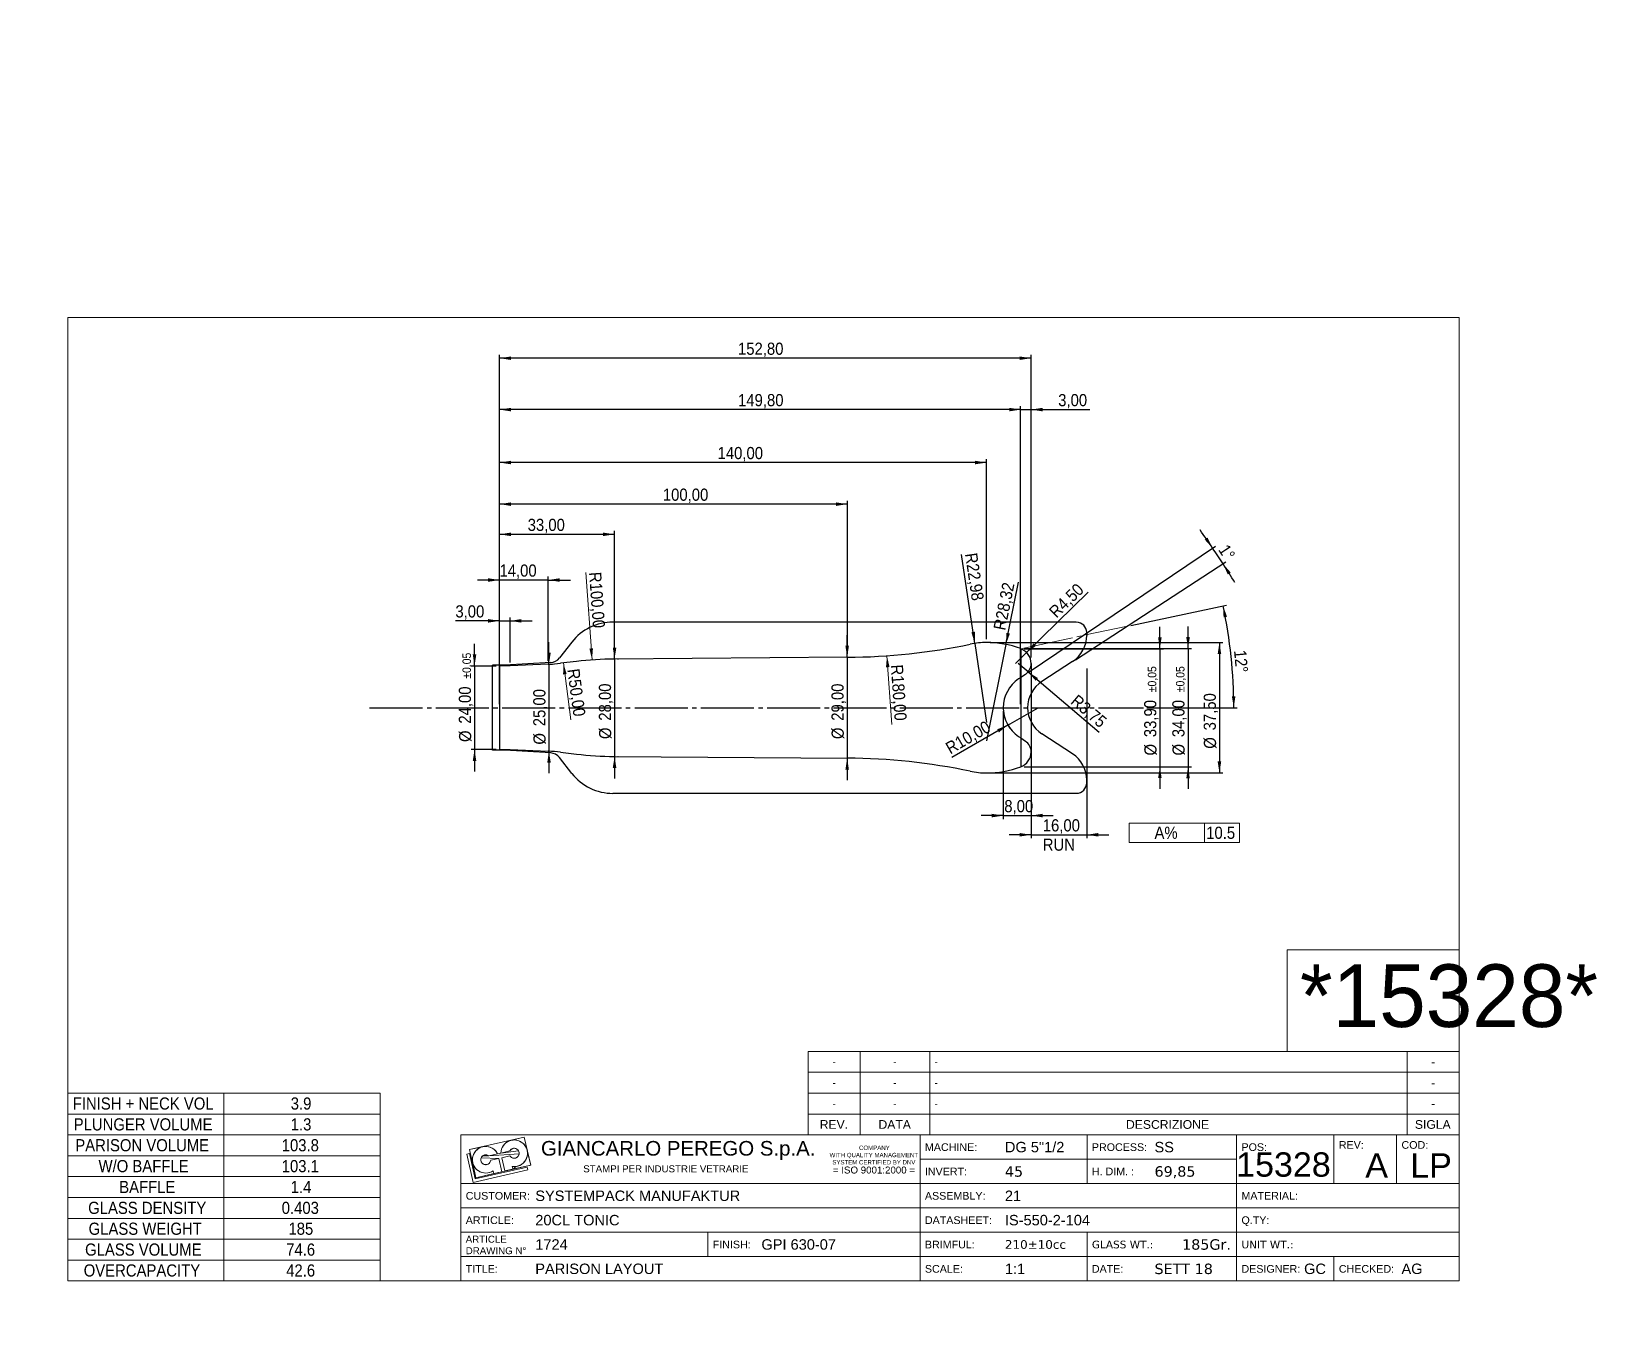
# Model space of a CAD drawing. Header units: millimetres. Extents: x 0 to 450, y 0 to 369.
import ezdxf

# ---------------------------------------------------------------- set-up
doc = ezdxf.new("R2010")
doc.units = ezdxf.units.MM
doc.linetypes.add('SLD-Centro', pattern=[19.05, 15.24, -1.27, 1.27, -1.27])
doc.linetypes.add('SLD-Solido', pattern=[0])
doc.layers.add('D', color=3, linetype='SLD-Solido', lineweight=25)
doc.layers.add('Q', color=2, linetype='SLD-Solido')
doc.styles.add('SLDTEXTSTYLE0', font='ARIAL.TTF')
doc.styles.add('SLDTEXTSTYLE1', font='VERDANA.TTF')
doc.styles.add('SLDTEXTSTYLE2', font='IDAUTOMATIONHC39M.TTF')
doc.styles.add('SLDTEXTSTYLE3', font='GOTHIC.TTF', dxfattribs={"width": 0.913})
doc.dimstyles.new('SLDDIMSTYLE0', dxfattribs={"dimtxt": 3.5, "dimasz": 3.302, "dimexe": 0, "dimexo": 0.0625, "dimgap": 0.875, "dimtad": 1, "dimdec": 4, "dimzin": 12, "dimdsep": 46, "dimtxsty": 'SLDTEXTSTYLE3', "dimsah": 1, "dimcen": 0.09, "dimazin": 3, "dimtfac": 1, "dimtofl": 0, "dimtmove": 0, "dimatfit": 3, "dimfxl": 0, "dimfrac": 2, "dimtolj": 1, "dimtzin": 12, "dimarcsym": 0})
doc.dimstyles.new('SLDDIMSTYLE1', dxfattribs={"dimtxt": 3.5, "dimasz": 3.302, "dimexe": 0, "dimexo": 0.0625, "dimgap": 0.875, "dimtad": 1, "dimrnd": 1e-09, "dimzin": 12, "dimdsep": 46, "dimtxsty": 'SLDTEXTSTYLE3', "dimsah": 1, "dimcen": 0.09, "dimadec": 0, "dimazin": 3, "dimtol": 1, "dimtp": 0.05, "dimtm": 0.05, "dimtfac": 1, "dimtmove": 0, "dimatfit": 0, "dimfxl": 0, "dimfrac": 2, "dimtolj": 1, "dimarcsym": 0})
doc.dimstyles.new('SLDDIMSTYLE2', dxfattribs={"dimtxt": 3.5, "dimasz": 3.302, "dimexe": 0, "dimexo": 0.0625, "dimgap": 0.875, "dimtad": 1, "dimrnd": 1e-09, "dimzin": 12, "dimdsep": 46, "dimtxsty": 'SLDTEXTSTYLE3', "dimsah": 1, "dimcen": 0.09, "dimadec": 0, "dimazin": 3, "dimtfac": 1, "dimtmove": 0, "dimatfit": 0, "dimfxl": 0, "dimfrac": 2, "dimtolj": 1, "dimtzin": 12, "dimarcsym": 0})
doc.dimstyles.new('SLDDIMSTYLE3', dxfattribs={"dimtxt": 3.5, "dimasz": 3.302, "dimexe": 0, "dimexo": 0.0625, "dimgap": 0.875, "dimtad": 1, "dimrnd": 1e-09, "dimzin": 12, "dimdsep": 46, "dimtxsty": 'SLDTEXTSTYLE3', "dimsah": 1, "dimcen": 0.09, "dimadec": 0, "dimazin": 3, "dimtfac": 1, "dimtofl": 0, "dimtmove": 0, "dimatfit": 3, "dimfxl": 0, "dimfrac": 2, "dimtolj": 1, "dimtzin": 12, "dimarcsym": 0})
doc.dimstyles.new('SLDDIMSTYLE4', dxfattribs={"dimtxt": 3.5, "dimasz": 3.302, "dimexe": 0, "dimexo": 0.0625, "dimgap": 0.875, "dimtad": 1, "dimrnd": 1e-09, "dimzin": 12, "dimdsep": 46, "dimtxsty": 'SLDTEXTSTYLE3', "dimblk1": 'NONE', "dimblk2": 'NONE', "dimsah": 1, "dimcen": 0, "dimadec": 0, "dimazin": 3, "dimtfac": 1, "dimtofl": 0, "dimtmove": 0, "dimatfit": 3, "dimldrblk": 'NONE', "dimfxl": 0, "dimfrac": 2, "dimtolj": 1, "dimtzin": 12, "dimarcsym": 0})
doc.dimstyles.new('SLDDIMSTYLE5', dxfattribs={"dimtxt": 3.5, "dimasz": 3.302, "dimexe": 0, "dimexo": 0.0625, "dimgap": 0.875, "dimtad": 1, "dimrnd": 1e-09, "dimzin": 12, "dimdsep": 46, "dimtxsty": 'SLDTEXTSTYLE3', "dimsah": 1, "dimcen": 0, "dimadec": 0, "dimazin": 3, "dimtfac": 1, "dimtofl": 0, "dimtmove": 0, "dimatfit": 3, "dimfxl": 0, "dimfrac": 2, "dimtolj": 1, "dimtzin": 12, "dimarcsym": 0})
doc.dimstyles.new('SLDDIMSTYLE6', dxfattribs={"dimtxt": 3.5, "dimasz": 3.302, "dimexe": 0, "dimexo": 0.0625, "dimgap": 0.875, "dimtad": 1, "dimdec": 4, "dimzin": 12, "dimdsep": 46, "dimtxsty": 'SLDTEXTSTYLE3', "dimsah": 1, "dimcen": 0.09, "dimazin": 3, "dimtfac": 1, "dimtofl": 0, "dimtmove": 0, "dimatfit": 3, "dimfxl": 0, "dimfrac": 2, "dimtolj": 1, "dimtzin": 12, "dimarcsym": 0})
doc.dimstyles.new('SLDDIMSTYLE7', dxfattribs={"dimtxt": 3.5, "dimasz": 3.302, "dimexe": 0, "dimexo": 0.0625, "dimgap": 0.875, "dimtad": 1, "dimrnd": 1e-09, "dimzin": 12, "dimdsep": 46, "dimtxsty": 'SLDTEXTSTYLE3', "dimsah": 1, "dimcen": 0, "dimadec": 0, "dimazin": 3, "dimtfac": 1, "dimtofl": 0, "dimtmove": 0, "dimatfit": 3, "dimfxl": 0, "dimfrac": 2, "dimtolj": 1, "dimtzin": 12, "dimarcsym": 0})

msp = doc.modelspace()

# ---------------------------------------------------------------- texts
for s, insert, char_height, attachment_point, style in [('*15328*', (364.70986, 101.02064), 18, 1, 'SLDTEXTSTYLE2'), ('-', (230.76289, 73.98595), 2, 2, 'SLDTEXTSTYLE0'), ('-', (248.26289, 73.98595), 2, 2, 'SLDTEXTSTYLE0'), ('-', (259.68334, 73.98595), 2, 1, 'SLDTEXTSTYLE0'), ('-', (402.95778, 74.23465), 2.5, 2, 'SLDTEXTSTYLE0'), ('-', (230.76289, 67.98595), 2, 2, 'SLDTEXTSTYLE0'), ('-', (248.26289, 67.98595), 2, 2, 'SLDTEXTSTYLE0'), ('-', (259.68334, 67.98595), 2, 1, 'SLDTEXTSTYLE0'), ('-', (402.95778, 68.23465), 2.5, 2, 'SLDTEXTSTYLE0'), ('-', (230.76289, 61.98595), 2, 2, 'SLDTEXTSTYLE0'), ('-', (248.26289, 61.98595), 2, 2, 'SLDTEXTSTYLE0'), ('-', (259.68334, 61.98595), 2, 1, 'SLDTEXTSTYLE0'), ('-', (402.95778, 62.23465), 2.5, 2, 'SLDTEXTSTYLE0'), ('REV.', (230.7211, 56.23465), 2.5, 2, 'SLDTEXTSTYLE0'), ('DATA', (248.19555, 56.23465), 2.5, 2, 'SLDTEXTSTYLE0'), ('DESCRIZIONE', (326.62787, 56.23465), 2.5, 2, 'SLDTEXTSTYLE0'), ('SIGLA', (402.8848, 56.23465), 2.5, 2, 'SLDTEXTSTYLE0'), (' GIANCARLO PEREGO S.p.A.', (144.88334, 50.23023), 4.2, 1, 'SLDTEXTSTYLE0'), ('MACHINE:', (256.88334, 49.56846), 2.2, 1, 'SLDTEXTSTYLE0'), ('DG 5"1/2', (279.88334, 49.98335), 3, 1, 'SLDTEXTSTYLE0'), ('PROCESS:', (304.88334, 49.56846), 2.2, 1, 'SLDTEXTSTYLE0'), ('SS', (322.88334, 49.98335), 3, 1, 'SLDTEXTSTYLE0'), ('POS:', (347.88334, 49.56846), 2.2, 1, 'SLDTEXTSTYLE0'), ('REV:', (375.88334, 50.20149), 2.2, 1, 'SLDTEXTSTYLE0'), ('COD:', (393.88334, 50.20149), 2.2, 1, 'SLDTEXTSTYLE0'), ('15328', (373.54675, 46.97295), 7, 3, 'SLDTEXTSTYLE0'), ('A', (390.00217, 46.72295), 7, 3, 'SLDTEXTSTYLE0'), ('LP', (408.36723, 46.72295), 7, 3, 'SLDTEXTSTYLE0'), ('STAMPI PER INDUSTRIE VETRARIE', (206.16211, 43.23595), 2, 3, 'SLDTEXTSTYLE0'), ('INVERT: ', (256.88334, 42.56846), 2.2, 1, 'SLDTEXTSTYLE0'), ('45', (279.88334, 42.97649), 3, 1, 'SLDTEXTSTYLE1'), ('H. DIM. :', (304.88334, 42.56846), 2.2, 1, 'SLDTEXTSTYLE0'), ('69,85', (322.88334, 42.97649), 3, 1, 'SLDTEXTSTYLE1'), ('SYSTEMPACK MANUFAKTUR', (144.88334, 35.98335), 3, 1, 'SLDTEXTSTYLE0'), ('21', (279.88334, 35.98335), 3, 1, 'SLDTEXTSTYLE0'), ('CUSTOMER:', (124.88334, 35.56846), 2.2, 1, 'SLDTEXTSTYLE0'), ('ASSEMBLY:', (256.88334, 35.56846), 2.2, 1, 'SLDTEXTSTYLE0'), ('MATERIAL:', (347.88334, 35.56846), 2.2, 1, 'SLDTEXTSTYLE0'), ('ARTICLE:', (124.88334, 28.56846), 2.2, 1, 'SLDTEXTSTYLE0'), ('20CL TONIC', (144.88334, 28.98335), 3, 1, 'SLDTEXTSTYLE0'), ('DATASHEET:', (256.88334, 28.56846), 2.2, 1, 'SLDTEXTSTYLE0'), ('IS-550-2-104', (279.88334, 28.98335), 3, 1, 'SLDTEXTSTYLE0'), ('Q.TY: ', (347.88334, 28.56846), 2.2, 1, 'SLDTEXTSTYLE0'), ('1724', (144.88334, 21.98335), 3, 1, 'SLDTEXTSTYLE0'), ('FINISH:', (195.88334, 21.56846), 2.2, 1, 'SLDTEXTSTYLE0'), ('GPI 630-07', (209.88334, 21.98335), 3, 1, 'SLDTEXTSTYLE0'), ('BRIMFUL: ', (256.88334, 21.56846), 2.2, 1, 'SLDTEXTSTYLE0'), ('210±10cc', (279.88334, 21.72893), 2.5, 1, 'SLDTEXTSTYLE1'), ('GLASS WT.:', (304.88334, 21.56343), 2.2, 1, 'SLDTEXTSTYLE1'), ('185Gr.', (344.85626, 21.97649), 3, 3, 'SLDTEXTSTYLE1'), ('UNIT WT.: ', (347.88334, 21.56343), 2.2, 1, 'SLDTEXTSTYLE1'), ('TITLE:', (124.88334, 14.56846), 2.2, 1, 'SLDTEXTSTYLE0'), ('PARISON LAYOUT', (144.88334, 14.98335), 3, 1, 'SLDTEXTSTYLE0'), ('SCALE: ', (256.88334, 14.56846), 2.2, 1, 'SLDTEXTSTYLE0'), ('1:1', (279.88334, 14.98335), 3, 1, 'SLDTEXTSTYLE0'), ('DATE:', (304.88334, 14.56846), 2.2, 1, 'SLDTEXTSTYLE0'), ('SETT 18', (322.88334, 14.97649), 3, 1, 'SLDTEXTSTYLE1'), ('DESIGNER:', (347.88334, 14.56846), 2.2, 1, 'SLDTEXTSTYLE0'), ('GC', (365.88334, 14.98335), 3, 1, 'SLDTEXTSTYLE0'), ('CHECKED:', (375.88334, 14.56846), 2.2, 1, 'SLDTEXTSTYLE0'), ('AG', (393.88334, 14.98335), 3, 1, 'SLDTEXTSTYLE0')]:
    msp.add_mtext(s, dxfattribs=dict(insert=insert, char_height=char_height, attachment_point=attachment_point, style=style))

# ---------------------------------------------------------------- blocks, each defined once
blk = doc.blocks.new('SW_NOTE_0')
at = {"color": 0, "char_height": 2, "attachment_point": 1, "style": 'SLDTEXTSTYLE0'}
for s, insert in [('ARTICLE', (0, 2.58)), ('DRAWING N°', (0, -0.74))]:
    blk.add_mtext(s, dxfattribs=dict(at, insert=insert))
blk = doc.blocks.new('SW_NOTE_1')
at = {"color": 0, "attachment_point": 2, "style": 'SLDTEXTSTYLE0'}
for s, insert, char_height in [('COMPANY', (4.45, 1.61), 1.25), ('WITH QUALITY MANAGEMENT', (4.28, -0.46), 1.25), ('SYSTEM CERTIFIED BY DNV', (4.3, -2.54), 1.25), ('= ISO 9001:2000 =', (4.33, -4.4), 2)]:
    blk.add_mtext(s, dxfattribs=dict(at, insert=insert, char_height=char_height))
blk = doc.blocks.new('SW_TABLEANNOTATION_0')
at = {"color": 0, "linetype": 'SLD-Solido', "lineweight": 0}
for p, q in [((0, 0), (0, -54)), ((89.76, 0), (0, 0)), ((89.76, -54), (89.76, 0)), ((44.88, 0), (44.88, -54)), ((0, -6), (89.76, -6)), ((0, -12), (89.76, -12)), ((0, -18), (89.76, -18)), ((0, -24), (89.76, -24)), ((0, -30), (89.76, -30)), ((0, -36), (89.76, -36)), ((0, -42), (89.76, -42)), ((0, -48), (89.76, -48)), ((0, -54), (89.76, -54))]:
    blk.add_line(p, q, dxfattribs=at)
at = {"color": 0, "linetype": 'Continuous', "lineweight": 0, "char_height": 3.5, "attachment_point": 1, "style": 'SLDTEXTSTYLE3'}
for s, insert in [('FINISH + NECK VOL', (1.43, -1.23)), ('3.9', (64.09, -1.23)), ('PLUNGER VOLUME', (1.71, -7.23)), ('1.3', (64.09, -7.23)), ('PARISON VOLUME', (2.16, -13.23)), ('103.8', (61.5, -13.23)), ('W/O BAFFLE', (8.85, -19.23)), ('103.1', (61.5, -19.23)), ('BAFFLE', (14.79, -25.23)), ('1.4', (64.09, -25.23)), ('GLASS DENSITY', (5.86, -31.23)), ('0.403', (61.5, -31.23)), ('GLASS WEIGHT', (5.99, -37.23)), ('185', (63.44, -37.23)), ('GLASS VOLUME', (4.97, -43.23)), ('74.6', (62.79, -43.23)), ('OVERCAPACITY', (4.58, -49.23)), ('42.6', (62.79, -49.23))]:
    blk.add_mtext(s, dxfattribs=dict(at, insert=insert))
blk = doc.blocks.new('SW_TABLEANNOTATION_1')
at = {"color": 0, "linetype": 'SLD-Solido', "lineweight": 0}
for p, q in [((0, 0), (0, -5.53)), ((31.74, 0), (0, 0)), ((31.74, -5.53), (31.74, 0)), ((21.68, 0), (21.68, -5.53)), ((0, -5.53), (31.74, -5.53))]:
    blk.add_line(p, q, dxfattribs=at)
at = {"color": 0, "linetype": 'Continuous', "lineweight": 0, "char_height": 3.5, "attachment_point": 1, "style": 'SLDTEXTSTYLE3'}
for s, insert in [('A%', (7.31, -0.99)), ('10.5', (22.18, -0.99))]:
    blk.add_mtext(s, dxfattribs=dict(at, insert=insert))
blk = doc.blocks.new('_D')
at = {"layer": 'Q'}
for p, q in [((316.06, 198.49), (343.57, 204.34)), ((320.72, 174.81), (346.67, 174.81))]:
    blk.add_line(p, q, dxfattribs=at)
blk.add_arc((204.67, 174.81), 141, 0, 12, dxfattribs=at)
for points in [[(342.59, 204.13), (342.74, 200.79), (343.74, 200.99)], [(345.67, 174.81), (346.14, 178.12), (345.13, 178.11)]]:
    blk.add_solid(points, dxfattribs=at)
at = {"layer": 'Q', "insert": (349.22, 191.55), "char_height": 3.5, "attachment_point": 1, "rotation": 275.2166, "style": 'SLDTEXTSTYLE3'}
blk.add_mtext('12°', dxfattribs=at)
blk = doc.blocks.new('_D_1')
at = {"layer": 'Q'}
for p, q in [((332.53, 191.81), (332.53, 198.16)), ((285.41, 191.81), (333.53, 191.81)), ((332.53, 191.81), (332.53, 157.81)), ((285.41, 157.81), (333.53, 157.81)), ((332.53, 157.81), (332.53, 151.46))]:
    blk.add_line(p, q, dxfattribs=at)
for points in [[(332.53, 191.81), (333.04, 195.12), (332.02, 195.12)], [(332.53, 157.81), (332.02, 154.51), (333.04, 154.51)]]:
    blk.add_solid(points, dxfattribs=at)
at = {"layer": 'Q', "attachment_point": 1, "rotation": 90, "style": 'SLDTEXTSTYLE3'}
for s, insert, char_height in [('±0,05', (329.05, 179.28), 2.45), ('34,00', (328, 166.35), 3.5), ('%%c', (328.06, 161.07), 3.5)]:
    blk.add_mtext(s, dxfattribs=dict(at, insert=insert, char_height=char_height))
blk = doc.blocks.new('_D_2')
at = {"layer": 'Q'}
for p, q in [((127.42, 186.81), (127.42, 193.16)), ((133.61, 186.81), (126.42, 186.81)), ((127.42, 186.81), (127.42, 162.81)), ((133.61, 162.81), (126.42, 162.81)), ((127.42, 162.81), (127.42, 156.46))]:
    blk.add_line(p, q, dxfattribs=at)
for points in [[(127.42, 186.81), (127.92, 190.12), (126.91, 190.12)], [(127.42, 162.81), (126.91, 159.51), (127.92, 159.51)]]:
    blk.add_solid(points, dxfattribs=at)
at = {"layer": 'Q', "attachment_point": 1, "rotation": 90, "style": 'SLDTEXTSTYLE3'}
for s, insert, char_height in [('±0,05', (123.94, 183.17), 2.45), ('24,00', (122.89, 170.23), 3.5), ('%%c', (122.95, 164.96), 3.5)]:
    blk.add_mtext(s, dxfattribs=dict(at, insert=insert, char_height=char_height))
blk = doc.blocks.new('_D_3')
at = {"layer": 'Q'}
for p, q in [((148.81, 187.31), (148.81, 193.66)), ((148.81, 187.31), (148.81, 162.31)), ((149.61, 187.31), (149.81, 187.31)), ((148.81, 162.31), (148.81, 155.96)), ((149.61, 162.31), (149.81, 162.31))]:
    blk.add_line(p, q, dxfattribs=at)
for points in [[(148.81, 187.31), (149.32, 190.62), (148.31, 190.62)], [(148.81, 162.31), (148.31, 159.01), (149.32, 159.01)]]:
    blk.add_solid(points, dxfattribs=at)
at = {"layer": 'Q', "char_height": 3.5, "attachment_point": 1, "rotation": 90, "style": 'SLDTEXTSTYLE3'}
for s, insert in [('25,00', (144.29, 169.49)), ('%%c', (144.34, 164.21))]:
    blk.add_mtext(s, dxfattribs=dict(at, insert=insert))
blk = doc.blocks.new('_D_4')
at = {"layer": 'Q'}
for p, q in [((134.61, 175.81), (134.61, 261.54)), ((284.41, 175.81), (284.41, 261.54)), ((284.41, 260.54), (134.61, 260.54))]:
    blk.add_line(p, q, dxfattribs=at)
for points in [[(134.61, 260.54), (137.91, 260.03), (137.91, 261.04)], [(284.41, 260.54), (281.11, 261.04), (281.11, 260.03)]]:
    blk.add_solid(points, dxfattribs=at)
at = {"layer": 'Q', "insert": (203.17, 265.01), "char_height": 3.5, "attachment_point": 1, "style": 'SLDTEXTSTYLE3'}
blk.add_mtext('149,80', dxfattribs=at)
blk = doc.blocks.new('_D_5')
at = {"layer": 'Q'}
for p, q in [((284.41, 192.81), (284.41, 261.54)), ((287.41, 189.29), (287.41, 261.54)), ((284.41, 260.54), (278.06, 260.54)), ((284.41, 260.54), (287.41, 260.54)), ((287.41, 260.54), (304.25, 260.54))]:
    blk.add_line(p, q, dxfattribs=at)
for points in [[(284.41, 260.54), (281.11, 261.04), (281.11, 260.03)], [(287.41, 260.54), (290.71, 260.03), (290.71, 261.04)]]:
    blk.add_solid(points, dxfattribs=at)
at = {"layer": 'Q', "insert": (295.2, 265.01), "char_height": 3.5, "attachment_point": 1, "style": 'SLDTEXTSTYLE3'}
blk.add_mtext('3,00', dxfattribs=at)
blk = doc.blocks.new('_D_6')
at = {"layer": 'Q'}
for p, q in [((275.61, 193.56), (342.55, 193.56)), ((341.55, 193.56), (341.55, 156.06)), ((275.61, 156.06), (342.55, 156.06))]:
    blk.add_line(p, q, dxfattribs=at)
for points in [[(341.55, 193.56), (341.04, 190.26), (342.06, 190.26)], [(341.55, 156.06), (342.06, 159.37), (341.04, 159.37)]]:
    blk.add_solid(points, dxfattribs=at)
at = {"layer": 'Q', "char_height": 3.5, "attachment_point": 1, "rotation": 90, "style": 'SLDTEXTSTYLE3'}
for s, insert in [('37,50', (337.02, 168.3)), ('%%c', (337.08, 163.02))]:
    blk.add_mtext(s, dxfattribs=dict(at, insert=insert))
blk = doc.blocks.new('_D_7')
at = {"layer": 'Q'}
for p, q in [((167.67, 188.81), (167.67, 195.16)), ((167.67, 188.81), (167.67, 160.81)), ((168.61, 188.81), (168.67, 188.81)), ((167.67, 160.81), (167.67, 154.46)), ((168.61, 160.81), (168.67, 160.81))]:
    blk.add_line(p, q, dxfattribs=at)
for points in [[(167.67, 188.81), (168.18, 192.12), (167.16, 192.12)], [(167.67, 160.81), (167.16, 157.51), (168.18, 157.51)]]:
    blk.add_solid(points, dxfattribs=at)
at = {"layer": 'Q', "char_height": 3.5, "attachment_point": 1, "rotation": 90, "style": 'SLDTEXTSTYLE3'}
for s, insert in [('28,00', (163.15, 171.08)), ('%%c', (163.2, 165.8))]:
    blk.add_mtext(s, dxfattribs=dict(at, insert=insert))
blk = doc.blocks.new('_D_8')
at = {"layer": 'Q'}
for p, q in [((134.61, 211.53), (128.26, 211.53)), ((134.61, 187.81), (134.61, 212.53)), ((148.61, 211.53), (134.61, 211.53)), ((148.61, 188.31), (148.61, 212.53)), ((148.61, 211.53), (154.96, 211.53))]:
    blk.add_line(p, q, dxfattribs=at)
for points in [[(134.61, 211.53), (131.31, 212.04), (131.31, 211.02)], [(148.61, 211.53), (151.91, 211.02), (151.91, 212.04)]]:
    blk.add_solid(points, dxfattribs=at)
at = {"layer": 'Q', "insert": (134.58, 216), "char_height": 3.5, "attachment_point": 1, "style": 'SLDTEXTSTYLE3'}
blk.add_mtext('14,00', dxfattribs=at)
blk = doc.blocks.new('_D_9')
at = {"layer": 'Q'}
for p, q in [((134.61, 187.81), (134.61, 225.67)), ((167.61, 189.81), (167.61, 225.67)), ((167.61, 224.67), (134.61, 224.67))]:
    blk.add_line(p, q, dxfattribs=at)
for points in [[(134.61, 224.67), (137.91, 224.16), (137.91, 225.18)], [(167.61, 224.67), (164.31, 225.18), (164.31, 224.16)]]:
    blk.add_solid(points, dxfattribs=at)
at = {"layer": 'Q', "insert": (142.69, 229.14), "char_height": 3.5, "attachment_point": 1, "style": 'SLDTEXTSTYLE3'}
blk.add_mtext('33,00', dxfattribs=at)
blk = doc.blocks.new('_D_10')
at = {"layer": 'Q'}
for p, q in [((134.61, 187.81), (134.61, 246.31)), ((274.61, 245.31), (134.61, 245.31)), ((274.61, 194.56), (274.61, 246.31))]:
    blk.add_line(p, q, dxfattribs=at)
for points in [[(134.61, 245.31), (137.91, 244.81), (137.91, 245.82)], [(274.61, 245.31), (271.31, 245.82), (271.31, 244.81)]]:
    blk.add_solid(points, dxfattribs=at)
at = {"layer": 'Q', "insert": (197.28, 249.79), "char_height": 3.5, "attachment_point": 1, "style": 'SLDTEXTSTYLE3'}
blk.add_mtext('140,00', dxfattribs=at)
blk = doc.blocks.new('_D_11')
at = {"layer": 'Q'}
for p, q in [((234.53, 189.31), (234.53, 195.66)), ((233.61, 189.31), (233.53, 189.31)), ((234.53, 189.31), (234.53, 160.31)), ((233.61, 160.31), (233.53, 160.31)), ((234.53, 160.31), (234.53, 153.96))]:
    blk.add_line(p, q, dxfattribs=at)
for points in [[(234.53, 189.31), (235.04, 192.62), (234.03, 192.62)], [(234.53, 160.31), (234.03, 157.01), (235.04, 157.01)]]:
    blk.add_solid(points, dxfattribs=at)
at = {"layer": 'Q', "char_height": 3.5, "attachment_point": 1, "rotation": 90, "style": 'SLDTEXTSTYLE3'}
for s, insert in [('29,00', (230.01, 171.07)), ('%%c', (230.06, 165.79))]:
    blk.add_mtext(s, dxfattribs=dict(at, insert=insert))
blk = doc.blocks.new('_D_12')
at = {"layer": 'Q'}
for p, q in [((134.61, 187.81), (134.61, 234.35)), ((234.61, 190.31), (234.61, 234.35)), ((234.61, 233.35), (134.61, 233.35))]:
    blk.add_line(p, q, dxfattribs=at)
for points in [[(134.61, 233.35), (137.91, 232.84), (137.91, 233.86)], [(234.61, 233.35), (231.31, 233.86), (231.31, 232.84)]]:
    blk.add_solid(points, dxfattribs=at)
at = {"layer": 'Q', "insert": (181.55, 237.82), "char_height": 3.5, "attachment_point": 1, "style": 'SLDTEXTSTYLE3'}
blk.add_mtext('100,00', dxfattribs=at)
blk = doc.blocks.new('_D_13')
at = {"layer": 'Q', "insert": (163.81, 213.97), "char_height": 3.5, "attachment_point": 1, "rotation": 274.1108, "style": 'SLDTEXTSTYLE3'}
blk.add_mtext('R100,00', dxfattribs=at)
blk = doc.blocks.new('_NONE')
blk = doc.blocks.new('_D_14')
at = {"layer": 'Q', "insert": (157.54, 186.25), "char_height": 3.5, "attachment_point": 1, "rotation": 277.5944, "style": 'SLDTEXTSTYLE3'}
blk.add_mtext('R50,00', dxfattribs=at)
blk = doc.blocks.new('_D_15')
at = {"layer": 'Q'}
for q in [(283.75, 210.88), (274.61, 165.25)]:
    blk.add_line((280.17, 193.01), q, dxfattribs=at)
blk.add_solid([(280.17, 193.01), (281.32, 196.15), (280.32, 196.35)], dxfattribs=at)
at = {"layer": 'Q', "insert": (276.53, 197.57), "char_height": 3.5, "attachment_point": 1, "rotation": 78.674, "style": 'SLDTEXTSTYLE3'}
blk.add_mtext('R28,32', dxfattribs=at)
blk = doc.blocks.new('_D_16')
at = {"layer": 'Q', "insert": (250.55, 187.34), "char_height": 3.5, "attachment_point": 1, "rotation": 274.0476, "style": 'SLDTEXTSTYLE3'}
blk.add_mtext('R180,00', dxfattribs=at)
blk = doc.blocks.new('_D_17')
at = {"layer": 'Q'}
for p, q in [((287.41, 186.52), (287.41, 142.8)), ((279.41, 173.81), (279.41, 142.8)), ((279.41, 143.8), (273.06, 143.8)), ((279.41, 143.8), (287.41, 143.8)), ((287.41, 143.8), (293.76, 143.8))]:
    blk.add_line(p, q, dxfattribs=at)
for points in [[(279.41, 143.8), (276.11, 144.31), (276.11, 143.29)], [(287.41, 143.8), (290.71, 143.29), (290.71, 144.31)]]:
    blk.add_solid(points, dxfattribs=at)
at = {"layer": 'Q', "insert": (279.7, 148.27), "char_height": 3.5, "attachment_point": 1, "style": 'SLDTEXTSTYLE3'}
blk.add_mtext('8,00', dxfattribs=at)
blk = doc.blocks.new('_D_18')
at = {"layer": 'Q'}
for p, q in [((286.59, 184.97), (340.41, 221.28)), ((300.15, 188.62), (343.43, 216.73))]:
    blk.add_line(p, q, dxfattribs=at)
for start, end in [(34, 35.1671), (33, 34), (31.8329, 33)]:
    blk.add_arc((81.16, 46.41), 311.72, start, end, dxfattribs=at)
for points in [[(339.59, 220.72), (338.14, 223.73), (337.31, 223.16)], [(342.59, 216.18), (343.94, 213.13), (344.8, 213.68)]]:
    blk.add_solid(points, dxfattribs=at)
at = {"layer": 'Q', "insert": (344.01, 222.17), "char_height": 3.5, "attachment_point": 1, "rotation": 303.3662, "style": 'SLDTEXTSTYLE3'}
blk.add_mtext('1°', dxfattribs=at)
blk = doc.blocks.new('_D_19')
at = {"layer": 'Q'}
for q in [(303.85, 208.02), (282.91, 187.52)]:
    blk.add_line((286.13, 190.67), q, dxfattribs=at)
blk.add_solid([(286.13, 190.67), (288.84, 192.62), (288.13, 193.34)], dxfattribs=at)
at = {"layer": 'Q', "insert": (292.25, 202.89), "char_height": 3.5, "attachment_point": 1, "rotation": 44.3803, "style": 'SLDTEXTSTYLE3'}
blk.add_mtext('R4,50', dxfattribs=at)
blk = doc.blocks.new('_D_20')
at = {"layer": 'Q'}
for q in [(289.41, 174.81), (264.65, 160.52)]:
    blk.add_line((280.75, 169.81), q, dxfattribs=at)
blk.add_arc((289.41, 174.81), 10, 185.7106, 215.7106, dxfattribs=at)
blk.add_solid([(280.75, 169.81), (277.64, 168.6), (278.15, 167.72)], dxfattribs=at)
at = {"layer": 'Q', "insert": (262.43, 164.37), "char_height": 3.5, "attachment_point": 1, "rotation": 30, "style": 'SLDTEXTSTYLE3'}
blk.add_mtext('R10,00', dxfattribs=at)
blk = doc.blocks.new('_D_21')
at = {"layer": 'Q'}
for p, q in [((324.43, 191.76), (324.43, 198.11)), ((285.41, 191.76), (325.43, 191.76)), ((324.43, 191.76), (324.43, 157.86)), ((285.41, 157.86), (325.43, 157.86)), ((324.43, 157.86), (324.43, 151.51))]:
    blk.add_line(p, q, dxfattribs=at)
for points in [[(324.43, 191.76), (324.94, 195.07), (323.92, 195.07)], [(324.43, 157.86), (323.92, 154.56), (324.94, 154.56)]]:
    blk.add_solid(points, dxfattribs=at)
at = {"layer": 'Q', "attachment_point": 1, "rotation": 90, "style": 'SLDTEXTSTYLE3'}
for s, insert, char_height in [('±0,05', (320.96, 179.28), 2.45), ('33,90', (319.91, 166.35), 3.5), ('%%c', (319.96, 161.07), 3.5)]:
    blk.add_mtext(s, dxfattribs=dict(at, insert=insert, char_height=char_height))
blk = doc.blocks.new('_D_22')
at = {"layer": 'Q'}
for q in [(267.43, 218.9), (274.61, 170.58)]:
    blk.add_line((271.23, 193.31), q, dxfattribs=at)
blk.add_solid([(271.23, 193.31), (271.25, 196.66), (270.25, 196.51)], dxfattribs=at)
at = {"layer": 'Q', "insert": (271.85, 219.55), "char_height": 3.5, "attachment_point": 1, "rotation": 278.4537, "style": 'SLDTEXTSTYLE3'}
blk.add_mtext('R22,98', dxfattribs=at)
blk = doc.blocks.new('_D_23')
at = {"layer": 'Q'}
for p, q in [((287.41, 186.06), (287.41, 137.28)), ((303.41, 186.06), (303.41, 137.28)), ((287.41, 138.28), (281.06, 138.28)), ((287.41, 138.28), (303.41, 138.28)), ((303.41, 138.28), (309.76, 138.28))]:
    blk.add_line(p, q, dxfattribs=at)
for points in [[(287.41, 138.28), (284.11, 138.79), (284.11, 137.77)], [(303.41, 138.28), (306.71, 137.77), (306.71, 138.79)]]:
    blk.add_solid(points, dxfattribs=at)
at = {"layer": 'Q', "char_height": 3.5, "attachment_point": 1, "style": 'SLDTEXTSTYLE3'}
for s, insert in [('16,00', (290.76, 142.75)), ('RUN', (290.76, 137.2))]:
    blk.add_mtext(s, dxfattribs=dict(at, insert=insert))
blk = doc.blocks.new('_D_24')
at = {"layer": 'Q'}
for p, q in [((134.61, 187.81), (134.61, 276.31)), ((287.41, 275.31), (134.61, 275.31)), ((287.41, 189.29), (287.41, 276.31))]:
    blk.add_line(p, q, dxfattribs=at)
for points in [[(134.61, 275.31), (137.91, 274.81), (137.91, 275.82)], [(287.41, 275.31), (284.11, 275.82), (284.11, 274.81)]]:
    blk.add_solid(points, dxfattribs=at)
at = {"layer": 'Q', "insert": (203.15, 279.79), "char_height": 3.5, "attachment_point": 1, "style": 'SLDTEXTSTYLE3'}
blk.add_mtext('152,80', dxfattribs=at)
blk = doc.blocks.new('_D_25')
at = {"layer": 'Q'}
for q in [(283.66, 187.52), (306.98, 167.78)]:
    blk.add_line((286.52, 185.1), q, dxfattribs=at)
blk.add_solid([(286.52, 185.1), (288.72, 182.58), (289.37, 183.35)], dxfattribs=at)
at = {"layer": 'Q', "insert": (300.79, 178.86), "char_height": 3.5, "attachment_point": 1, "rotation": 319.7488, "style": 'SLDTEXTSTYLE3'}
blk.add_mtext('R3,75', dxfattribs=at)
blk = doc.blocks.new('_D_26')
at = {"layer": 'Q'}
for p, q in [((134.61, 199.79), (121.91, 199.79)), ((134.61, 187.81), (134.61, 200.79)), ((134.61, 199.79), (137.61, 199.79)), ((137.61, 187.81), (137.61, 200.79)), ((137.61, 199.79), (143.96, 199.79))]:
    blk.add_line(p, q, dxfattribs=at)
for points in [[(134.61, 199.79), (131.31, 200.3), (131.31, 199.28)], [(137.61, 199.79), (140.91, 199.28), (140.91, 200.3)]]:
    blk.add_solid(points, dxfattribs=at)
at = {"layer": 'Q', "insert": (121.91, 204.26), "char_height": 3.5, "attachment_point": 1, "style": 'SLDTEXTSTYLE3'}
blk.add_mtext('3,00', dxfattribs=at)

# ---------------------------------------------------------------- dimensions: what is measured, and where the dimension line sits
at = {"layer": 'Q'}
for center, mpoint, dimstyle, picture, middle in [((233.26886, 369.30964), (0, 0), 'SLDDIMSTYLE4', '_D_16', (246.79215, 178.19925)), ((146.34172, 237.26308), (0, 0), 'SLDDIMSTYLE4', '_D_14', (154.22655, 178.12526)), ((274.61211, 170.58413), (271.23374, 193.31497), 'SLDDIMSTYLE7', '_D_22', (268.48157, 211.83265)), ((168.35835, 88.81743), (0, 0), 'SLDDIMSTYLE4', '_D_13', (159.98175, 205.36926)), ((274.6121051435, 165.2496486699), (280.1729143132, 193.0132332075), 'SLDDIMSTYLE5', '_D_15', (282.3494412841, 203.8799913865)), ((282.91211, 187.52201), (286.12831, 190.66939), 'SLDDIMSTYLE5', '_D_19', (299.72351, 203.97364)), ((283.66157, 187.52201), (286.52405, 185.09864), 'SLDDIMSTYLE5', '_D_25', (302.56282, 171.52026)), ((289.41211, 174.81465), (280.75185, 169.81465), 'SLDDIMSTYLE5', '_D_20', (270.76608, 164.04937))]:
    dim = msp.add_radius_dim(center=center, mpoint=mpoint, dimstyle=dimstyle, dxfattribs=at)
    dim.commit()
    dim.dimension.update_dxf_attribs({"geometry": picture, "text_midpoint": middle, "dimtype": 164})
for base, p1, p2, dimstyle, picture, middle in [((134.61211, 275.31465), (287.41211, 188.28965), (134.61211, 186.81465), 'SLDDIMSTYLE3', '_D_24', (210.26011, 275.31465)), ((134.61211, 263.31465), (284.41211, 174.81465), (134.61211, 174.81465), 'SLDDIMSTYLE3', '_D_4', (210.27919, 263.31465)), ((134.61211, 245.31465), (274.61211, 193.56465), (134.61211, 186.81465), 'SLDDIMSTYLE3', '_D_10', (204.38975, 245.31465)), ((134.61211, 233.3514), (234.61211, 189.31465), (134.61211, 186.81465), 'SLDDIMSTYLE3', '_D_12', (188.65804, 233.3514)), ((134.61211, 224.6672), (167.61211, 188.81465), (134.61211, 186.81465), 'SLDDIMSTYLE3', '_D_9', (148.51372, 224.6672)), ((134.61211, 211.52984), (148.61211, 187.31465), (134.61211, 186.81465), 'SLDDIMSTYLE2', '_D_8', (140.3941, 211.52984)), ((137.61211, 202.56853), (134.61211, 186.81465), (137.61211, 186.81465), 'SLDDIMSTYLE2', '_D_26', (126.43771, 202.56853)), ((287.41211, 146.57927), (279.41211, 174.81465), (287.41211, 187.52201), 'SLDDIMSTYLE2', '_D_17', (284.22322, 146.57927)), ((303.41211, 138.28265), (287.41211, 187.06465), (303.41211, 187.06465), 'SLDDIMSTYLE2', '_D_23', (296.57698, 138.28265))]:
    dim = msp.add_linear_dim(base=base, p1=p1, p2=p2, angle=0, dimstyle=dimstyle, dxfattribs=at)
    dim.commit()
    dim.dimension.update_dxf_attribs({"geometry": picture, "text_midpoint": middle, "dimtype": 160})
dim = msp.add_linear_dim(base=(287.41211, 263.31465), p1=(284.41211, 191.81465), p2=(287.41211, 188.28965), dimstyle='SLDDIMSTYLE2', dxfattribs=at)
dim.commit()
dim.dimension.update_dxf_attribs({"geometry": '_D_5', "text_midpoint": (299.7235, 263.31465), "dimtype": 160})
for base, line1, line2, dimstyle, picture, middle in [((341.09699, 218.45753), ((299.31386, 188.07975), (290.51035, 182.36268)), ((285.75884, 184.41267), (283.82018, 183.10502)), 'SLDDIMSTYLE6', '_D_18', (341.49819, 217.84985)), ((344.90066, 189.55363), ((319.72246, 174.81465), (97.25375, 174.81465)), ((315.08274, 198.28389), (284.41211, 191.76465)), 'SLDDIMSTYLE0', '_D', (345.08907, 187.63492))]:
    dim = msp.add_angular_dim_2l(base=base, line1=line1, line2=line2, dimstyle=dimstyle, dxfattribs=at)
    dim.commit()
    dim.dimension.update_dxf_attribs({"geometry": picture, "text_midpoint": middle, "dimtype": 162})
for base, p1, p2, dimstyle, picture, middle in [((329.72246, 157.81465), (284.41211, 191.81465), (284.41211, 157.81465), 'SLDDIMSTYLE1', '_D_1', (329.72246, 174.24066)), ((321.62633, 157.86465), (284.41211, 191.76465), (284.41211, 157.86465), 'SLDDIMSTYLE1', '_D_21', (321.62633, 174.24066)), ((146.00917, 162.31465), (148.61211, 187.31465), (148.61211, 162.31465), 'SLDDIMSTYLE2', '_D_3', (146.00917, 172.66638)), ((167.67168, 160.81465), (167.61211, 188.81465), (167.61211, 160.81465), 'SLDDIMSTYLE2', '_D_7', (167.67168, 174.26046)), ((234.53452, 160.31465), (234.61211, 189.31465), (234.61211, 160.31465), 'SLDDIMSTYLE2', '_D_11', (234.53452, 174.25073)), ((341.54852, 156.06465), (274.61211, 193.56465), (274.61211, 156.06465), 'SLDDIMSTYLE3', '_D_6', (341.54852, 171.4804)), ((124.61211, 162.81465), (134.61211, 186.81465), (134.61211, 162.81465), 'SLDDIMSTYLE1', '_D_2', (124.61211, 178.12526))]:
    dim = msp.add_linear_dim(base=base, p1=p1, p2=p2, angle=90, text='%%c<>', dimstyle=dimstyle, dxfattribs=at)
    dim.commit()
    dim.dimension.update_dxf_attribs({"geometry": picture, "text_midpoint": middle, "dimtype": 160})

# ---------------------------------------------------------------- linework, layer by layer
at = {"color": 179, "linetype": 'SLD-Solido', "lineweight": 18}
for p, q in [((10.48334, 9.99114), (10.48334, 286.99114)), ((10.48334, 286.99114), (410.48334, 286.99114)), ((410.48334, 9.99114), (410.48334, 286.99114)), ((410.48334, 105.19406), (361.01779, 105.19406)), ((361.01779, 105.19406), (361.01779, 75.99114)), ((410.48334, 75.99114), (410.48334, 105.19406)), ((410.48334, 75.99114), (223.28334, 75.99114)), ((223.28334, 75.99114), (223.28334, 51.99114)), ((238.28334, 75.99114), (238.28334, 51.99114)), ((258.28334, 75.99114), (258.28334, 51.99114)), ((361.01779, 75.99114), (410.48334, 75.99114)), ((395.48334, 75.99114), (395.48334, 51.99114)), ((410.48334, 75.99114), (410.48334, 51.99114)), ((410.48334, 69.99114), (223.28334, 69.99114)), ((410.48334, 63.99114), (223.28334, 63.99114)), ((410.48334, 57.99114), (223.28334, 57.99114)), ((410.48334, 51.99114), (123.48334, 51.99114)), ((123.48334, 9.99114), (123.48334, 51.99114)), ((126.00354, 47.75484), (141.72824, 51.33895)), ((126.00354, 47.75484), (141.72824, 51.33895)), ((126.00354, 47.75484), (141.72824, 51.33895)), ((136.43983, 49.70297), (136.02645, 49.32297)), ((136.43983, 49.70297), (136.02645, 49.32297)), ((136.9044, 50.01835), (136.43983, 49.70297)), ((136.9044, 50.01835), (136.43983, 49.70297)), ((137.41013, 50.26231), (136.9044, 50.01835)), ((137.41013, 50.26231), (136.9044, 50.01835)), ((137.94613, 50.42959), (137.41013, 50.26231)), ((137.94613, 50.42959), (137.41013, 50.26231)), ((141.72824, 51.33895), (137.94613, 50.42959)), ((141.72824, 51.33895), (137.94613, 50.42959)), ((137.94613, 50.42959), (141.72824, 51.33895)), ((137.94613, 50.42959), (141.72824, 51.33895)), ((138.50086, 50.51659), (137.94613, 50.42959)), ((138.50086, 50.51659), (137.94613, 50.42959)), ((139.06234, 50.52144), (138.50086, 50.51659)), ((139.06234, 50.52144), (138.50086, 50.51659)), ((139.61848, 50.44402), (139.06234, 50.52144)), ((139.61848, 50.44402), (139.06234, 50.52144)), ((140.15729, 50.28601), (139.61848, 50.44402)), ((140.15729, 50.28601), (139.61848, 50.44402)), ((140.66715, 50.05081), (140.15729, 50.28601)), ((140.66715, 50.05081), (140.15729, 50.28601)), ((141.13709, 49.74349), (140.66715, 50.05081)), ((141.13709, 49.74349), (140.66715, 50.05081)), ((141.55697, 49.37068), (141.13709, 49.74349)), ((141.55697, 49.37068), (141.13709, 49.74349)), ((141.72824, 51.33895), (143.5715, 43.25196)), ((141.72824, 51.33895), (143.5715, 43.25196)), ((141.72824, 51.33895), (143.5715, 43.25196)), ((410.48334, 51.99114), (223.28334, 51.99114)), ((255.48334, 9.99114), (255.48334, 51.99114)), ((303.48334, 37.99114), (303.48334, 51.99114)), ((346.48334, 9.99114), (346.48334, 51.99114)), ((374.48334, 37.99114), (374.48334, 51.99114)), ((392.48334, 37.99114), (392.48334, 51.99114)), ((410.48334, 9.99114), (410.48334, 51.99114)), ((125.16853, 46.43023), (125.97765, 46.61268)), ((126.99296, 38.33895), (125.16853, 46.43023)), ((125.97765, 46.61268), (127.61922, 39.33241)), ((129.80615, 48.57426), (126.00354, 47.75484)), ((129.80615, 48.57426), (126.00354, 47.75484)), ((126.00354, 47.75484), (129.80615, 48.57426)), ((126.00354, 47.75484), (129.80615, 48.57426)), ((126.00354, 47.75484), (127.82797, 39.66356)), ((127.82797, 39.66356), (126.00354, 47.75484)), ((127.82797, 39.66356), (126.00354, 47.75484)), ((126.87216, 45.51109), (126.81464, 44.95255)), ((126.87216, 45.51109), (126.81464, 44.95255)), ((127.01084, 46.0552), (126.87216, 45.51109)), ((127.01084, 46.0552), (126.87216, 45.51109)), ((127.22769, 46.57314), (127.01084, 46.0552)), ((127.22769, 46.57314), (127.01084, 46.0552)), ((127.51803, 47.05375), (127.22769, 46.57314)), ((127.51803, 47.05375), (127.22769, 46.57314)), ((127.87562, 47.48666), (127.51803, 47.05375)), ((127.87562, 47.48666), (127.51803, 47.05375)), ((128.29274, 47.86256), (127.87562, 47.48666)), ((128.29274, 47.86256), (127.87562, 47.48666)), ((128.7604, 48.17333), (128.29274, 47.86256)), ((128.7604, 48.17333), (128.29274, 47.86256)), ((129.26852, 48.41228), (128.7604, 48.17333)), ((129.26852, 48.41228), (128.7604, 48.17333)), ((129.21006, 44.79077), (129.21859, 45.00481)), ((129.21006, 44.79077), (129.21859, 45.00481)), ((129.21859, 45.00481), (129.25902, 45.21517)), ((129.21859, 45.00481), (129.25902, 45.21517)), ((129.25902, 45.21517), (129.33046, 45.41712)), ((129.25902, 45.21517), (129.33046, 45.41712)), ((129.80615, 48.57426), (129.26852, 48.41228)), ((129.80615, 48.57426), (129.26852, 48.41228)), ((129.33046, 45.41712), (129.4313, 45.60612)), ((129.33046, 45.41712), (129.4313, 45.60612)), ((134.37002, 45.21919), (129.33046, 45.41712)), ((134.37002, 45.21919), (129.33046, 45.41712)), ((129.33046, 45.41712), (134.37002, 45.21919)), ((129.33046, 45.41712), (134.37002, 45.21919)), ((129.4313, 45.60612), (129.55926, 45.77791)), ((129.4313, 45.60612), (129.55926, 45.77791)), ((129.55926, 45.77791), (129.71148, 45.92864)), ((129.55926, 45.77791), (129.71148, 45.92864)), ((129.71148, 45.92864), (129.88452, 46.05491)), ((129.71148, 45.92864), (129.88452, 46.05491)), ((131.49698, 45.9822), (129.71148, 45.92864)), ((131.49698, 45.9822), (129.71148, 45.92864)), ((129.71148, 45.92864), (131.49698, 45.9822)), ((129.71148, 45.92864), (131.49698, 45.9822)), ((130.3617, 48.65577), (129.80615, 48.57426)), ((130.3617, 48.65577), (129.80615, 48.57426)), ((129.88452, 46.05491), (130.0745, 46.15388)), ((129.88452, 46.05491), (130.0745, 46.15388)), ((130.0745, 46.15388), (130.27714, 46.22334)), ((130.0745, 46.15388), (130.27714, 46.22334)), ((130.27714, 46.22334), (130.48789, 46.26171)), ((130.27714, 46.22334), (130.48789, 46.26171)), ((130.9232, 48.65506), (130.3617, 48.65577)), ((130.9232, 48.65506), (130.3617, 48.65577)), ((130.48789, 46.26171), (130.702, 46.26813)), ((130.48789, 46.26171), (130.702, 46.26813)), ((130.702, 46.26813), (130.91467, 46.24246)), ((130.702, 46.26813), (130.91467, 46.24246)), ((130.91467, 46.24246), (131.12111, 46.18528)), ((130.91467, 46.24246), (131.12111, 46.18528)), ((131.47855, 48.57215), (130.9232, 48.65506)), ((131.47855, 48.57215), (130.9232, 48.65506)), ((131.12111, 46.18528), (131.31668, 46.09787)), ((131.12111, 46.18528), (131.31668, 46.09787)), ((131.31668, 46.09787), (131.49698, 45.9822)), ((131.31668, 46.09787), (131.49698, 45.9822)), ((132.01577, 48.40882), (131.47855, 48.57215)), ((132.01577, 48.40882), (131.47855, 48.57215)), ((134.05197, 46.56456), (131.49698, 45.9822)), ((131.49698, 45.9822), (134.05197, 46.56456)), ((131.49698, 45.9822), (134.05197, 46.56456)), ((140.23462, 46.55055), (131.49698, 45.9822)), ((140.23462, 46.55055), (131.49698, 45.9822)), ((131.49698, 45.9822), (140.23462, 46.55055)), ((131.49698, 45.9822), (140.23462, 46.55055)), ((132.52329, 48.1686), (132.01577, 48.40882)), ((132.52329, 48.1686), (132.01577, 48.40882)), ((132.05836, 44.6923), (134.37002, 45.21919)), ((134.37002, 45.21919), (132.05836, 44.6923)), ((134.37002, 45.21919), (132.05836, 44.6923)), ((132.99017, 47.85665), (132.52329, 48.1686)), ((132.99017, 47.85665), (132.52329, 48.1686)), ((133.40634, 47.47971), (132.99017, 47.85665)), ((133.40634, 47.47971), (132.99017, 47.85665)), ((133.76283, 47.04589), (133.40634, 47.47971)), ((133.76283, 47.04589), (133.40634, 47.47971)), ((134.05197, 46.56456), (133.76283, 47.04589)), ((134.05197, 46.56456), (133.76283, 47.04589)), ((134.99057, 46.77849), (134.05197, 46.56456)), ((134.99057, 46.77849), (134.05197, 46.56456)), ((134.05197, 46.56456), (134.99057, 46.77849)), ((134.05197, 46.56456), (134.99057, 46.77849)), ((134.37002, 45.21919), (135.24044, 41.40034)), ((135.24044, 41.40034), (134.37002, 45.21919)), ((135.24044, 41.40034), (134.37002, 45.21919)), ((134.99057, 46.77849), (137.54556, 47.36084)), ((134.99057, 46.77849), (137.54556, 47.36084)), ((134.99057, 46.77849), (137.54556, 47.36084)), ((140.08451, 47.35877), (134.99057, 46.77849)), ((140.08451, 47.35877), (134.99057, 46.77849)), ((134.99057, 46.77849), (140.08451, 47.35877)), ((134.99057, 46.77849), (140.08451, 47.35877)), ((135.04257, 47.33758), (134.99057, 46.77849)), ((135.04257, 47.33758), (134.99057, 46.77849)), ((135.17586, 47.88303), (135.04257, 47.33758)), ((135.17586, 47.88303), (135.04257, 47.33758)), ((135.38758, 48.40309), (135.17586, 47.88303)), ((135.38758, 48.40309), (135.17586, 47.88303)), ((137.5986, 45.95508), (135.28695, 45.42819)), ((137.5986, 45.95508), (135.28695, 45.42819)), ((137.5986, 45.95508), (135.28695, 45.42819)), ((135.28695, 45.42819), (136.15737, 41.60933)), ((135.28695, 45.42819), (136.15737, 41.60933)), ((135.28695, 45.42819), (136.15737, 41.60933)), ((135.67316, 48.88654), (135.38758, 48.40309)), ((135.67316, 48.88654), (135.38758, 48.40309)), ((136.02645, 49.32297), (135.67316, 48.88654)), ((136.02645, 49.32297), (135.67316, 48.88654)), ((137.54556, 47.36084), (137.65444, 47.53839)), ((137.54556, 47.36084), (137.65444, 47.53839)), ((137.72055, 45.78624), (137.5986, 45.95508)), ((137.72055, 45.78624), (137.5986, 45.95508)), ((137.65444, 47.53839), (137.78798, 47.69822)), ((137.65444, 47.53839), (137.78798, 47.69822)), ((137.86575, 45.63693), (137.72055, 45.78624)), ((137.86575, 45.63693), (137.72055, 45.78624)), ((137.78798, 47.69822), (137.94334, 47.83693)), ((137.78798, 47.69822), (137.94334, 47.83693)), ((138.03112, 45.51032), (137.86575, 45.63693)), ((138.03112, 45.51032), (137.86575, 45.63693)), ((137.94334, 47.83693), (138.11722, 47.95158)), ((137.94334, 47.83693), (138.11722, 47.95158)), ((138.21315, 45.4091), (138.03112, 45.51032)), ((138.21315, 45.4091), (138.03112, 45.51032)), ((138.11722, 47.95158), (138.30593, 48.03972)), ((138.11722, 47.95158), (138.30593, 48.03972)), ((138.40796, 45.33543), (138.21315, 45.4091)), ((138.40796, 45.33543), (138.21315, 45.4091)), ((138.30593, 48.03972), (138.50544, 48.09948)), ((138.30593, 48.03972), (138.50544, 48.09948)), ((138.61141, 45.29087), (138.40796, 45.33543)), ((138.61141, 45.29087), (138.40796, 45.33543)), ((138.50544, 48.09948), (138.71153, 48.1296)), ((138.50544, 48.09948), (138.71153, 48.1296)), ((138.81917, 45.27636), (138.61141, 45.29087)), ((138.81917, 45.27636), (138.61141, 45.29087)), ((138.71153, 48.1296), (138.9198, 48.12943)), ((138.71153, 48.1296), (138.9198, 48.12943)), ((139.02684, 45.29223), (138.81917, 45.27636)), ((139.02684, 45.29223), (138.81917, 45.27636)), ((138.9198, 48.12943), (139.12584, 48.09898)), ((138.9198, 48.12943), (139.12584, 48.09898)), ((139.23, 45.33812), (139.02684, 45.29223)), ((139.23, 45.33812), (139.02684, 45.29223)), ((139.12584, 48.09898), (139.32525, 48.03889)), ((139.12584, 48.09898), (139.32525, 48.03889)), ((139.42432, 45.41307), (139.23, 45.33812)), ((139.42432, 45.41307), (139.23, 45.33812)), ((139.32525, 48.03889), (139.51381, 47.95044)), ((139.32525, 48.03889), (139.51381, 47.95044)), ((139.60568, 45.51547), (139.42432, 45.41307)), ((139.60568, 45.51547), (139.42432, 45.41307)), ((139.51381, 47.95044), (139.68751, 47.83551)), ((139.51381, 47.95044), (139.68751, 47.83551)), ((139.77022, 45.64316), (139.60568, 45.51547)), ((139.77022, 45.64316), (139.60568, 45.51547)), ((139.68751, 47.83551), (139.84264, 47.69654)), ((139.68751, 47.83551), (139.84264, 47.69654)), ((139.91444, 45.79342), (139.77022, 45.64316)), ((139.91444, 45.79342), (139.77022, 45.64316)), ((139.84264, 47.69654), (139.97592, 47.5365)), ((139.84264, 47.69654), (139.97592, 47.5365)), ((140.03528, 45.96305), (139.91444, 45.79342)), ((140.03528, 45.96305), (139.91444, 45.79342)), ((139.97592, 47.5365), (140.08451, 47.35877)), ((139.97592, 47.5365), (140.08451, 47.35877)), ((140.13017, 46.14845), (140.03528, 45.96305)), ((140.13017, 46.14845), (140.03528, 45.96305)), ((140.08451, 47.35877), (140.1661, 47.16715)), ((140.08451, 47.35877), (140.1661, 47.16715)), ((140.19709, 46.34568), (140.13017, 46.14845)), ((140.19709, 46.34568), (140.13017, 46.14845)), ((140.1661, 47.16715), (140.21896, 46.96569)), ((140.1661, 47.16715), (140.21896, 46.96569)), ((140.23462, 46.55055), (140.19709, 46.34568)), ((140.23462, 46.55055), (140.19709, 46.34568)), ((140.21896, 46.96569), (140.24197, 46.75869)), ((140.21896, 46.96569), (140.24197, 46.75869)), ((140.24197, 46.75869), (140.23462, 46.55055)), ((140.24197, 46.75869), (140.23462, 46.55055)), ((141.91773, 48.94041), (141.55697, 49.37068)), ((141.91773, 48.94041), (141.55697, 49.37068)), ((142.21161, 48.46196), (141.91773, 48.94041)), ((142.21161, 48.46196), (141.91773, 48.94041)), ((142.07257, 44.70163), (142.33076, 45.20025)), ((142.07257, 44.70163), (142.33076, 45.20025)), ((142.43227, 47.94563), (142.21161, 48.46196)), ((142.43227, 47.94563), (142.21161, 48.46196)), ((142.33076, 45.20025), (142.51316, 45.7313)), ((142.33076, 45.20025), (142.51316, 45.7313)), ((142.57496, 47.40256), (142.43227, 47.94563)), ((142.57496, 47.40256), (142.43227, 47.94563)), ((142.51316, 45.7313), (142.61584, 46.28333)), ((142.51316, 45.7313), (142.61584, 46.28333)), ((143.5715, 43.25196), (142.57496, 47.40256)), ((143.5715, 43.25196), (142.57496, 47.40256)), ((142.63659, 46.84445), (142.57496, 47.40256)), ((142.57496, 47.40256), (143.5715, 43.25196)), ((142.63659, 46.84445), (142.57496, 47.40256)), ((142.57496, 47.40256), (143.5715, 43.25196)), ((142.61584, 46.28333), (142.63659, 46.84445)), ((142.61584, 46.28333), (142.63659, 46.84445)), ((126.81464, 44.95255), (126.83952, 44.3916)), ((126.81464, 44.95255), (126.83952, 44.3916)), ((126.83952, 44.3916), (126.94627, 43.84033)), ((126.83952, 44.3916), (126.94627, 43.84033)), ((126.94627, 43.84033), (127.82797, 39.66356)), ((126.94627, 43.84033), (127.82797, 39.66356)), ((127.82797, 39.66356), (126.94627, 43.84033)), ((126.94627, 43.84033), (127.13258, 43.31064)), ((127.82797, 39.66356), (126.94627, 43.84033)), ((126.94627, 43.84033), (127.13258, 43.31064)), ((142.73712, 41.9275), (126.99296, 38.33895)), ((127.13258, 43.31064), (127.39443, 42.81394)), ((127.13258, 43.31064), (127.39443, 42.81394)), ((127.39443, 42.81394), (127.72619, 42.36093)), ((127.39443, 42.81394), (127.72619, 42.36093)), ((127.61922, 39.33241), (142.55468, 42.73663)), ((127.72619, 42.36093), (128.12071, 41.96137)), ((127.72619, 42.36093), (128.12071, 41.96137)), ((143.5715, 43.25196), (127.82797, 39.66356)), ((143.5715, 43.25196), (127.82797, 39.66356)), ((143.5715, 43.25196), (127.82797, 39.66356)), ((127.82797, 39.66356), (132.99406, 40.88832)), ((127.82797, 39.66356), (132.99406, 40.88832)), ((132.99406, 40.88832), (127.82797, 39.66356)), ((132.99406, 40.88832), (127.82797, 39.66356)), ((128.12071, 41.96137), (128.56947, 41.62389)), ((128.12071, 41.96137), (128.56947, 41.62389)), ((128.56947, 41.62389), (129.06281, 41.35574)), ((128.56947, 41.62389), (129.06281, 41.35574)), ((129.06281, 41.35574), (129.59009, 41.16272)), ((129.06281, 41.35574), (129.59009, 41.16272)), ((129.23364, 44.57786), (129.21006, 44.79077)), ((129.23364, 44.57786), (129.21006, 44.79077)), ((129.28879, 44.37086), (129.23364, 44.57786)), ((129.28879, 44.37086), (129.23364, 44.57786)), ((129.37427, 44.17445), (129.28879, 44.37086)), ((129.37427, 44.17445), (129.28879, 44.37086)), ((129.48817, 43.99302), (129.37427, 44.17445)), ((129.48817, 43.99302), (129.37427, 44.17445)), ((129.62791, 43.83067), (129.48817, 43.99302)), ((129.62791, 43.83067), (129.48817, 43.99302)), ((129.59009, 41.16272), (130.13995, 41.04898)), ((129.59009, 41.16272), (130.13995, 41.04898)), ((129.79036, 43.69103), (129.62791, 43.83067)), ((129.79036, 43.69103), (129.62791, 43.83067)), ((129.97187, 43.57726), (129.79036, 43.69103)), ((129.97187, 43.57726), (129.79036, 43.69103)), ((130.16834, 43.49191), (129.97187, 43.57726)), ((130.16834, 43.49191), (129.97187, 43.57726)), ((130.13995, 41.04898), (130.70054, 41.01698)), ((130.13995, 41.04898), (130.70054, 41.01698)), ((130.37537, 43.4369), (130.16834, 43.49191)), ((130.37537, 43.4369), (130.16834, 43.49191)), ((130.5883, 43.41347), (130.37537, 43.4369)), ((130.5883, 43.41347), (130.37537, 43.4369)), ((130.80234, 43.42214), (130.5883, 43.41347)), ((130.80234, 43.42214), (130.5883, 43.41347)), ((130.70054, 41.01698), (131.25977, 41.0674)), ((130.70054, 41.01698), (131.25977, 41.0674)), ((131.01267, 43.46272), (130.80234, 43.42214)), ((131.01267, 43.46272), (130.80234, 43.42214)), ((131.21457, 43.5343), (131.01267, 43.46272)), ((131.21457, 43.5343), (131.01267, 43.46272)), ((131.4035, 43.63527), (131.21457, 43.5343)), ((131.4035, 43.63527), (131.21457, 43.5343)), ((131.25977, 41.0674), (131.8056, 41.19915)), ((131.25977, 41.0674), (131.8056, 41.19915)), ((131.57521, 43.76335), (131.4035, 43.63527)), ((131.57521, 43.76335), (131.4035, 43.63527)), ((131.72583, 43.91566), (131.57521, 43.76335)), ((131.72583, 43.91566), (131.57521, 43.76335)), ((131.85198, 44.08879), (131.72583, 43.91566)), ((131.85198, 44.08879), (131.72583, 43.91566)), ((131.8056, 41.19915), (132.32625, 41.40941)), ((131.8056, 41.19915), (132.32625, 41.40941)), ((131.95082, 44.27884), (131.85198, 44.08879)), ((131.95082, 44.27884), (131.85198, 44.08879)), ((132.02014, 44.48153), (131.95082, 44.27884)), ((132.02014, 44.48153), (131.95082, 44.27884)), ((132.05836, 44.6923), (132.02014, 44.48153)), ((132.05836, 44.6923), (132.02014, 44.48153)), ((132.32625, 41.40941), (132.8105, 41.69363)), ((132.32625, 41.40941), (132.8105, 41.69363)), ((132.99406, 40.88832), (132.8105, 41.69363)), ((132.8105, 41.69363), (132.99406, 40.88832)), ((132.8105, 41.69363), (132.99406, 40.88832)), ((135.24044, 41.40034), (132.99406, 40.88832)), ((132.99406, 40.88832), (135.24044, 41.40034)), ((132.99406, 40.88832), (135.24044, 41.40034)), ((136.15737, 41.60933), (143.5715, 43.25196)), ((136.15737, 41.60933), (143.5715, 43.25196)), ((143.5715, 43.25196), (136.15737, 41.60933)), ((143.5715, 43.25196), (136.15737, 41.60933)), ((136.15737, 41.60933), (138.40376, 42.12135)), ((136.15737, 41.60933), (138.40376, 42.12135)), ((136.15737, 41.60933), (138.40376, 42.12135)), ((138.40376, 42.12135), (138.22021, 42.92665)), ((138.40376, 42.12135), (138.22021, 42.92665)), ((138.22021, 42.92665), (138.7798, 42.88036)), ((138.40376, 42.12135), (139.34014, 42.91649)), ((138.40376, 42.12135), (139.34014, 42.91649)), ((139.34014, 42.91649), (138.40376, 42.12135)), ((138.7798, 42.88036), (139.34014, 42.91649)), ((139.34014, 42.91649), (139.88914, 43.03428)), ((139.34014, 42.91649), (139.88914, 43.03428)), ((139.88914, 43.03428), (140.41499, 43.23118)), ((139.88914, 43.03428), (140.41499, 43.23118)), ((140.41499, 43.23118), (140.90634, 43.50295)), ((140.41499, 43.23118), (140.90634, 43.50295)), ((140.90634, 43.50295), (141.3526, 43.84373)), ((140.90634, 43.50295), (141.3526, 43.84373)), ((141.3526, 43.84373), (141.74416, 44.24619)), ((141.3526, 43.84373), (141.74416, 44.24619)), ((141.74416, 44.24619), (142.07257, 44.70163)), ((141.74416, 44.24619), (142.07257, 44.70163)), ((142.55468, 42.73663), (142.73712, 41.9275)), ((346.48334, 44.99114), (255.48334, 44.99114)), ((410.48334, 37.99114), (123.48334, 37.99114)), ((410.48334, 30.99114), (123.48334, 30.99114)), ((410.48334, 23.99114), (123.48334, 23.99114)), ((194.48334, 16.99114), (194.48334, 23.99114)), ((303.48334, 9.99114), (303.48334, 23.99114)), ((410.48334, 16.99114), (123.48334, 16.99114)), ((374.48334, 9.99114), (374.48334, 16.99114)), ((10.48334, 9.99114), (410.48334, 9.99114)), ((410.48334, 9.99114), (123.48334, 9.99114))]:
    msp.add_line(p, q, dxfattribs=at)
at = {"color": 7, "linetype": 'SLD-Solido', "lineweight": 18}
for p, q in [((161.18982, 188.56016), (159.38645, 213.65229)), ((245.97419, 189.7586), (247.37162, 170.01022)), ((152.94973, 187.70166), (155.1331, 171.32592))]:
    msp.add_line(p, q, dxfattribs=at)
at = {"color": 7, "linetype": 'SLD-Solido'}
for p, q in [((300.41211, 199.44965), (167.21211, 199.44965)), ((155.39645, 193.69034), (151.8472, 189.15207)), ((303.41211, 196.39965), (303.41211, 195.62778)), ((136.11211, 187.01465), (132.61211, 187.01465)), ((132.61211, 162.61465), (132.61211, 187.01465)), ((149.30211, 187.81465), (136.11211, 187.01465)), ((299.31386, 188.07975), (290.51035, 182.36268)), ((299.31386, 161.54955), (290.51035, 167.26661)), ((136.11211, 162.61465), (132.61211, 162.61465)), ((149.30211, 161.81465), (136.11211, 162.61465)), ((155.39645, 155.93896), (151.8472, 160.47723)), ((303.41211, 153.22965), (303.41211, 154.00152)), ((300.41211, 150.17965), (167.21211, 150.17965))]:
    msp.add_line(p, q, dxfattribs=at)
at = {"color": 7, "linetype": 'SLD-Centro', "lineweight": 18}
msp.add_line((284.41211, 191.76465), (315.08274, 198.28389), dxfattribs=at)
at = {"color": 7, "linetype": 'SLD-Centro'}
msp.add_line((97.25375, 174.81465), (319.72246, 174.81465), dxfattribs=at)
at = {"color": 8, "linetype": 'SLD-Solido', "lineweight": 18}
for p, q in [((125.16853, 46.43023), (125.97765, 46.61268)), ((125.16853, 46.43023), (125.97765, 46.61268)), ((125.16853, 46.43023), (126.99296, 38.33895)), ((125.16853, 46.43023), (126.99296, 38.33895)), ((125.16853, 46.43023), (126.99296, 38.33895)), ((126.99296, 38.33895), (125.16853, 46.43023)), ((125.97765, 46.61268), (127.61922, 39.33241)), ((125.97765, 46.61268), (127.61922, 39.33241)), ((142.73712, 41.9275), (126.99296, 38.33895)), ((142.73712, 41.9275), (126.99296, 38.33895)), ((142.7366, 41.92738), (126.99296, 38.33895)), ((142.73649, 41.92736), (126.99296, 38.33895)), ((142.55468, 42.73663), (127.61922, 39.33241)), ((127.61922, 39.33241), (142.55468, 42.73663)), ((142.55468, 42.73663), (142.73712, 41.9275)), ((142.55468, 42.73663), (142.73712, 41.9275))]:
    msp.add_line(p, q, dxfattribs=at)
at = {"color": 7, "linetype": 'SLD-Solido'}
for centre, radius, start, end in [((167.21211, 184.44965), 15, 90, 141.9720351), ((300.41211, 196.39965), 3, 0, 90), ((294.41211, 195.62778), 9, 303, 0), ((149.09021, 191.30823), 3.5, 273.4708523, 321.9720351), ((295.41211, 174.81465), 9, 123, 237), ((149.09021, 158.32107), 3.5, 38.0279649, 86.5291477), ((294.41211, 154.00152), 9, 0, 57), ((167.21211, 165.17965), 15, 218.0279649, 270), ((300.41211, 153.22965), 3, 270, 0)]:
    msp.add_arc(centre, radius, start, end, dxfattribs=at)
at = {"color": 179, "linetype": 'SLD-Solido', "lineweight": 18}
for centre, radius, start, end in [((138.8145, 46.70484), 3.82464, 261.0608453, 178.8965651), ((130.63765, 44.8411), 3.82464, 26.7834349, 304.6191547), ((130.63765, 44.8411), 1.42848, 53.0177695, 354.0209366), ((138.8145, 46.70484), 1.42848, 211.6590634, 152.6622305)]:
    msp.add_arc(centre, radius, start, end, dxfattribs=at)
at = {"color": 7, "linetype": 'SLD-Solido', "lineweight": 18}
for points in [[(161.18982, 188.56016), (161.45981, 191.89008), (160.44642, 191.81725)], [(245.97419, 189.7586), (245.70053, 186.42898), (246.714, 186.50069)], [(152.94973, 187.70166), (152.88258, 184.36148), (153.88967, 184.49576)]]:
    msp.add_solid(points, dxfattribs=at)
at = {"layer": 'D'}
for p, q in [((234.61211, 189.31465), (167.61211, 188.81465)), ((284.41211, 191.81465), (284.41211, 157.81465)), ((284.41211, 191.76465), (284.41211, 157.86465)), ((137.61211, 186.81465), (134.61211, 186.81465)), ((134.61211, 186.81465), (134.61211, 162.81465)), ((148.61211, 187.31465), (137.61211, 186.81465)), ((156.70331, 188.13591), (152.16924, 187.60384)), ((287.41211, 187.52201), (287.41211, 162.11143)), ((284.41211, 183.50429), (283.82018, 183.10502)), ((285.75884, 184.41267), (284.41211, 183.50429)), ((284.41211, 183.50429), (284.41211, 166.12501)), ((283.82018, 166.52427), (284.41211, 166.12501)), ((134.61211, 162.81465), (137.61211, 162.81465)), ((137.61211, 162.81465), (148.61211, 162.31465)), ((152.16924, 162.02546), (156.70331, 161.49339)), ((284.41211, 166.12501), (285.75884, 165.21663)), ((167.61211, 160.81465), (234.61211, 160.31465))]:
    msp.add_line(p, q, dxfattribs=at)
for centre, radius, start, end in [((274.61211, 170.58413), 22.98052, 90, 101.7522884), ((274.61211, 165.24965), 28.315, 69.7506567, 90), ((233.26886, 369.30964), 180, 270.4275725, 281.7522884), ((282.91211, 187.52201), 4.5, 0, 70.5287794), ((146.34172, 237.26308), 50, 272.6025622, 276.693061), ((168.35835, 88.81743), 100, 90.4275725, 96.693061), ((283.66157, 187.52201), 3.75054, 304, 0), ((289.41211, 174.81465), 10, 124, 236), ((146.34172, 112.36622), 50, 83.306939, 87.3974378), ((282.91211, 162.10729), 4.5, 289.4712206, 0), ((283.66157, 162.10729), 3.75054, 0, 56), ((168.35835, 260.81186), 100, 263.306939, 269.5724275), ((233.26886, -19.68034), 180, 78.2477116, 89.5724275), ((274.61211, 184.37965), 28.315, 270, 290.2493433), ((274.61211, 179.04517), 22.98052, 258.2477116, 270)]:
    msp.add_arc(centre, radius, start, end, dxfattribs=at)

# ---------------------------------------------------------------- block references
at = {"color": 7, "linetype": 'Continuous', "lineweight": 0}
for name, p in [('SW_TABLEANNOTATION_1', (315.56852, 141.5997)), ('SW_TABLEANNOTATION_0', (10.48334, 63.99114))]:
    msp.add_blockref(name, p, dxfattribs=at)
for name, p in [('SW_NOTE_1', (237.90869, 47.28606)), ('SW_NOTE_0', (124.88334, 20.42072))]:
    msp.add_blockref(name, p)

msp.set_redraw_order([(e.dxf.handle, doc.entitydb.next_handle()) for e in msp.query("TEXT MTEXT ATTDEF DIMENSION ARC_DIMENSION")])  # texts and dimensions are drawn at this point

doc.saveas('drawing.dxf')
